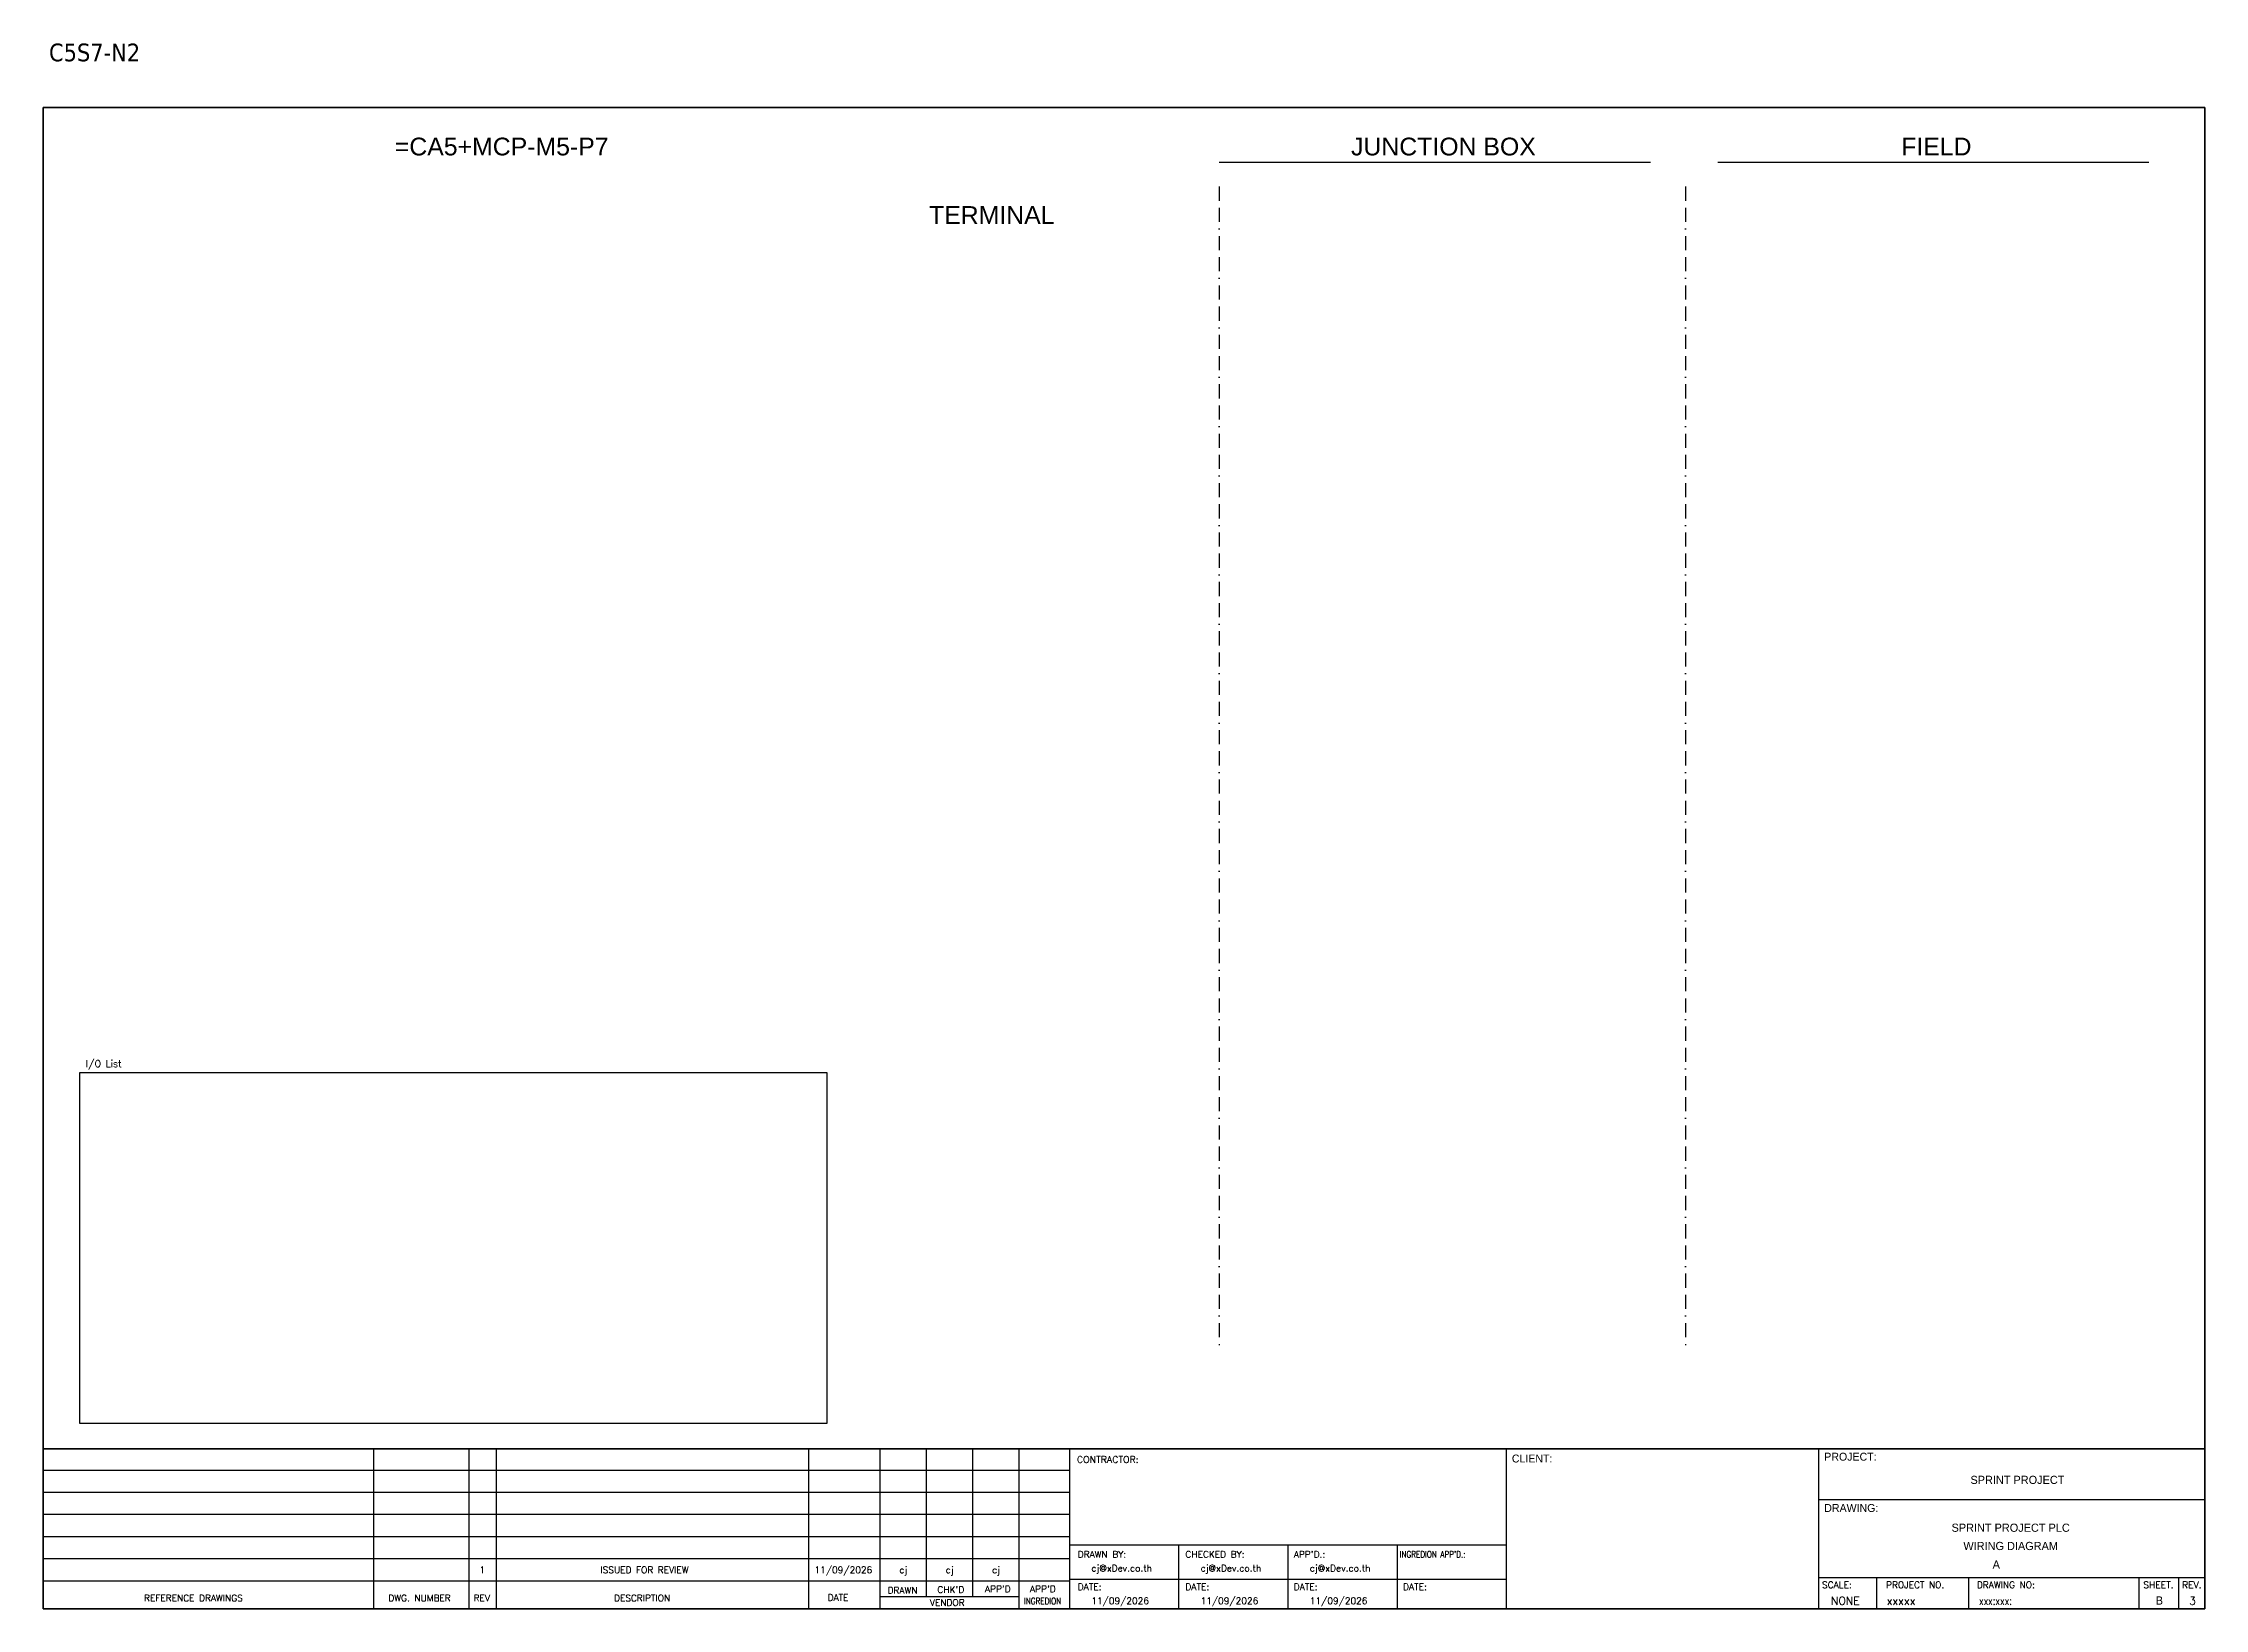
# Model space of a CAD drawing. Header units: millimetres. Extents: x 0 to 62600, y 0 to 14837.
# Drawn here: x 29353 to 33246, y 0 to 2820 of the extents above; entities that cross this region are included whole.
import ezdxf
from ezdxf.enums import TextEntityAlignment as Align

# ---------------------------------------------------------------- set-up
doc = ezdxf.new("R2010")
doc.units = ezdxf.units.MM
doc.linetypes.add('BORDERX2', pattern=[88.9, 25.4, -12.7, 25.4, -12.7, 0, -12.7])
for name, color, linetype in [('GT_1', 9, 'Continuous'), ('HELPPOINT', 7, 'Continuous'), ('MEMBER', 7, 'Continuous'), ('x01001-FrameArea', 2, 'BORDERX2')]:
    doc.layers.add(name, color=color, linetype=linetype)
doc.styles.add('HTX11', font='O8111901')
doc.styles.add('ROMANS', font='romans.shx', dxfattribs={"width": 0.85, "height": 25})
doc.styles.get("Standard").update_dxf_attribs({"font": 'arial.ttf'})
doc.styles.add('Tahoma', font='')
doc.styles.get('Tahoma').set_extended_font_data('Tahoma')

msp = doc.modelspace()

# ---------------------------------------------------------------- texts
at = {"color": 2, "style": 'Tahoma'}
msp.add_text('C5S7-N2', height=32, dxfattribs=at).set_placement((29363.5, 2787.3))
at = {"color": 2}
for s, p in [('=CA5+MCP-M5-P7', (29986.4, 2617.8)), ('JUNCTION BOX', (31708.7, 2617.8)), ('FIELD', (32699.6, 2617.8)), ('TERMINAL', (30948.6, 2494.4))]:
    msp.add_text(s, height=32, dxfattribs=at).set_placement(p)
at = {"color": 4, "ltscale": 100, "style": 'HTX11'}
for s, p in [('SPRINT PROJECT', (32909, 232.2)), ('SPRINT PROJECT PLC', (32896.8, 146)), ('WIRING DIAGRAM', (32896.8, 113.1))]:
    msp.add_text(s, height=14.693, dxfattribs=at).set_placement(p, align=Align.MIDDLE_CENTER)
at = {"style": 'HTX11'}
for tag, text, height, p in [('A', 'A', 14.8, (32870.9, 79.8)), ('B', 'CHASSIS C5 SLOT 7', 14.821, (33164.7, 14.9))]:
    msp.add_attdef(tag, text=text, height=height, dxfattribs=at).set_placement(p, align=Align.MIDDLE_CENTER)
at = {"layer": 'GT_1', "color": 4, "style": 'HTX11'}
for s, p in [('CLIENT:', (31998.4, 263.5)), ('PROJECT:', (32561.1, 266.8)), ('DRAWING:', (32561.1, 174.4))]:
    msp.add_text(s, height=14.25, dxfattribs=at).set_placement(p)
at = {"layer": 'MEMBER', "color": 4, "ltscale": 0.8, "style": 'ROMANS'}
for s, height, p in [('I/O List', 12.35, (29429.7, 975.6)), ('CONTRACTOR:', 12.35, (31215, 262.7)), ('DRAWN BY:', 11.88, (31216.5, 92.1)), ('cj@xDev.co.th', 11.875, (31240.9, 67.2)), ('CHECKED BY:', 11.875, (31410.4, 92.1)), ('cj@xDev.co.th', 11.875, (31437.7, 67.2)), ("APP'D.:", 11.88, (31605.6, 92.1)), ('cj@xDev.co.th', 11.875, (31634.4, 67.2)), ('DRAWN', 11.88, (30873.9, 27.3)), ("CHK'D", 11.88, (30963.7, 28.5)), ("APP'D", 11.88, (31049.3, 29.7)), ("APP'D", 11.88, (31130.5, 29.7)), ('DATE:', 11.88, (31216.5, 33.6)), ('DATE:', 11.88, (31410.4, 33.6)), ('DATE:', 11.88, (31605.6, 33.6)), ('DATE:', 11.88, (31802.4, 33.6)), ('SCALE:', 11.88, (32557.1, 37.1)), ('PROJECT NO.', 11.875, (32672.3, 37.1)), ('DRAWING NO:', 11.875, (32836, 37.1)), ('SHEET.', 12, (33135.8, 37.1)), ('REV.', 12, (33205.7, 37.1)), ('REFERENCE DRAWINGS', 11.875, (29534.5, 13.4)), ('DWG. NUMBER', 11.875, (29974.7, 13.4)), ('REV', 11.88, (30128.2, 13.4)), ('DESCRIPTION', 11.875, (30381.1, 13.4)), ('DATE', 11.88, (30765.9, 14.2)), ('VENDOR', 11.88, (30950, 5.1)), ('11/09/2026', 11.88, (31240.9, 8.5)), ('11/09/2026', 11.88, (31437.7, 8.5)), ('11/09/2026', 11.88, (31634.4, 8.5)), ('NONE', 14.23, (32573.1, 7.3)), ('xxxxx', 14.23, (32673.5, 7.3))]:
    msp.add_text(s, height=height, dxfattribs=at).set_placement(p)
for s, height, p in [('11/09/2026', 11.88, (30794.3, 69.9)), ('1', 11.9, (30144, 69.9)), ('ISSUED FOR REVIEW', 11.875, (30436.1, 69.9)), ('cj', 11.88, (30902.2, 69.9)), ('cj', 11.88, (30985.8, 69.9)), ('cj', 11.88, (31069.3, 69.9))]:
    msp.add_text(s, height=height, dxfattribs=at).set_placement(p, align=Align.MIDDLE_CENTER)
at = {"layer": 'MEMBER', "color": 4, "ltscale": 0.8, "style": 'ROMANS', "width": 0.8}
for s, height, p in [("INGREDION APP'D.:", 11.875, (31796.4, 92.1)), ('INGREDION', 11.88, (31119.7, 8)), ('xxx:xxx:', 14.23, (32839.7, 7.3))]:
    msp.add_text(s, height=height, dxfattribs=at).set_placement(p)
at = {"layer": 'MEMBER', "color": 4, "ltscale": 0.8, "style": 'ROMANS'}
msp.add_text('3', height=14.2, dxfattribs=at).set_placement((33224.3, 7.3), align=Align.CENTER)

# ---------------------------------------------------------------- linework, layer by layer
for p, q in [((31471.3, 2605.7), (32248.1, 2605.7)), ((32369.1, 2605.7), (33145.9, 2605.7))]:
    msp.add_line(p, q)
at = {"color": 4}
for p, q in [((32655.4, 56.1), (32655.4, 0)), ((32820.7, 56.1), (32820.7, 0))]:
    msp.add_line(p, q, dxfattribs=at)
at = {"color": 4, "ltscale": 0.5}
for p, q in [((33127.8, 56.1), (33127.8, 0)), ((33127.8, 56.1), (33127.8, 0)), ((33199, 56.1), (33199, 0)), ((33199, 56.1), (33199, 0))]:
    msp.add_line(p, q, dxfattribs=at)
msp.add_lwpolyline([(29418.8, 965.9), (30764.6, 965.9), (30764.6, 333.8), (29418.8, 333.8)], close=True)
at = {"layer": 'GT_1', "color": 4}
for p, q in [((29948.5, 0), (29948.5, 288.2)), ((30120.4, 0), (30120.4, 288.2)), ((30169.6, 0), (30169.6, 288.2)), ((30732.2, 0), (30732.2, 288.2)), ((30860.5, 0), (30860.5, 288.2)), ((30944.1, 21.8), (30944.1, 288.2)), ((31027.6, 21.8), (31027.6, 288.2)), ((31110.9, 0), (31110.9, 288.2)), ((31201.9, 0), (31201.9, 288.2)), ((31988.9, 0), (31988.9, 288.2)), ((32551.2, 0), (32551.2, 288.2)), ((32551.2, 0), (32551.2, 288.2)), ((32551.2, 0), (32551.2, 288.2)), ((31201.9, 249.3), (29353.1, 249.3)), ((31201.9, 209.5), (29353.1, 209.5)), ((31201.9, 169.6), (29353.1, 169.6)), ((31201.9, 129.7), (29353.1, 129.7)), ((31201.9, 89.7), (29353.1, 89.7)), ((31988.9, 114.3), (31201.9, 114.3)), ((31398.7, 0), (31398.7, 114.3)), ((31595.4, 0), (31595.4, 114.3)), ((31792.2, 0), (31792.2, 114.3)), ((31201.8, 49.8), (29353.1, 49.8)), ((31988.9, 52.9), (31201.9, 52.9)), ((32551.2, 56.1), (33246.4, 56.1)), ((31110.9, 21.8), (30860.5, 21.8))]:
    msp.add_line(p, q, dxfattribs=at)
at = {"layer": 'HELPPOINT', "color": 4, "lineweight": 35}
for p, q in [((29353.1, 0), (29353.1, 2704.2)), ((29353.1, 2704.2), (33246.4, 2704.2)), ((29353.1, 0), (29353.1, 2704.2)), ((29353.1, 2704.2), (33246.4, 2704.2)), ((33246.4, 2704.2), (33246.4, 0)), ((33246.4, 2704.2), (33246.4, 0)), ((33246.4, 0), (29353.1, 0)), ((33246.4, 0), (29353.1, 0))]:
    msp.add_line(p, q, dxfattribs=at)
at = {"layer": 'HELPPOINT', "color": 4}
for p, q in [((32551.2, 196.6), (33246.4, 196.6)), ((32551.2, 196.6), (33246.4, 196.6)), ((32551.2, 56.1), (33246.4, 56.1))]:
    msp.add_line(p, q, dxfattribs=at)
at = {"layer": 'MEMBER', "color": 4, "lineweight": 35}
msp.add_line((29353.1, 288.2), (33246.4, 288.2), dxfattribs=at)
msp.add_line((29353.1, 288.2), (33246.4, 288.2), dxfattribs=at)
at = {"layer": 'MEMBER', "color": 4}
for p, q in [((32551.2, 196.6), (33246.4, 196.6)), ((32551.2, 196.6), (33246.4, 196.6)), ((32551.2, 56.1), (33246.4, 56.1)), ((32551.2, 56.1), (33246.4, 56.1))]:
    msp.add_line(p, q, dxfattribs=at)
at = {"layer": 'x01001-FrameArea'}
for p, q in [((31471.3, 2561.6), (31471.3, 475.1)), ((32311.2, 2561.6), (32311.2, 475.1))]:
    msp.add_line(p, q, dxfattribs=at)

msp.set_redraw_order([(e.dxf.handle, doc.entitydb.next_handle()) for e in msp.query("TEXT MTEXT ATTDEF DIMENSION ARC_DIMENSION")])  # texts and dimensions are drawn at this point

doc.saveas('drawing.dxf')
